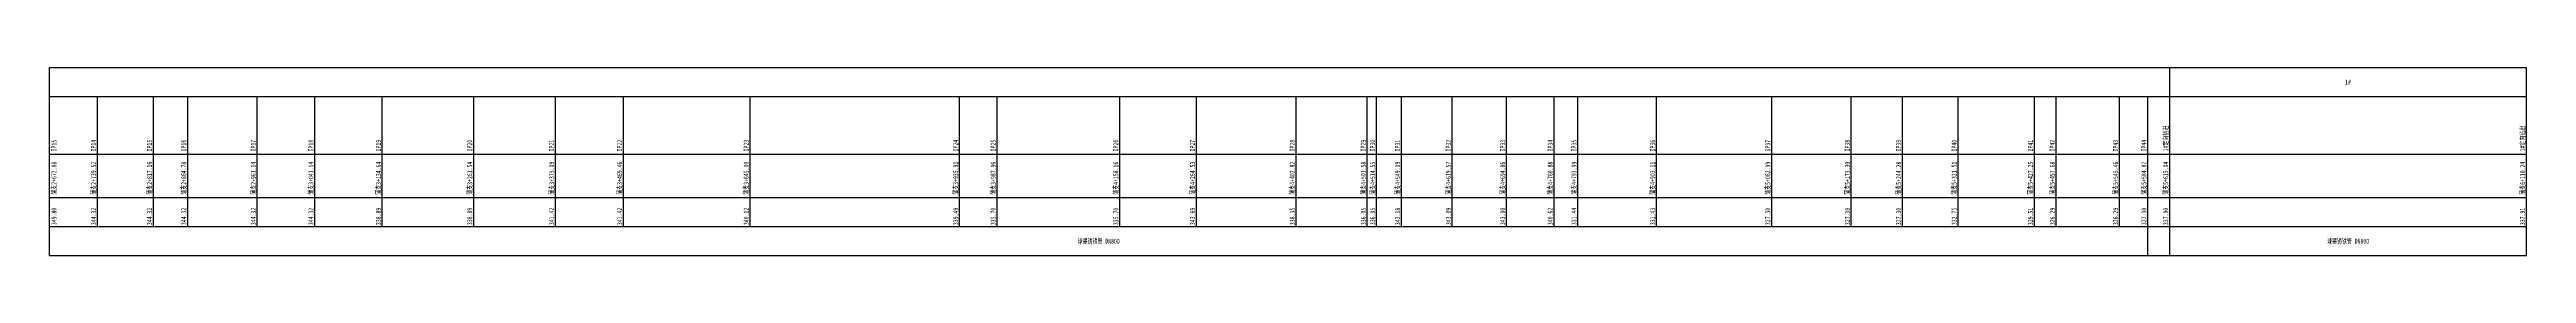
# Model space of a CAD drawing. Header units: millimetres. Extents: x -40 to 2133, y -483 to 355.
# Drawn here: x 415 to 2133, y -150 to -20 of the extents above; entities that cross this region are included whole.
import ezdxf
from ezdxf.enums import TextEntityAlignment as Align

# ---------------------------------------------------------------- set-up
doc = ezdxf.new("R2010")
doc.units = ezdxf.units.MM
doc.layers.add('纵断面_文字标注', color=7, linetype='Continuous')
doc.layers.add('纵断面_表格线框', color=7, linetype='Continuous')
doc.styles.get("Standard").update_dxf_attribs({"font": '', "width": 0.7})
doc.styles.get('Standard').set_extended_font_data('仿宋')

msp = doc.modelspace()

# ---------------------------------------------------------------- linework, layer by layer
at = {"layer": '纵断面_表格线框'}
for p, q in [((414.6, -150), (414.6, -20)), ((414.6, -20), (2133.3, -20)), ((1885.7, -150), (1885.7, -20)), ((2133.3, -150), (2133.3, -20)), ((414.6, -40), (2133.3, -40)), ((447.9, -130), (447.9, -40)), ((486.7, -130), (486.7, -40)), ((510.5, -130), (510.5, -40)), ((558.7, -130), (558.7, -40)), ((598.7, -130), (598.7, -40)), ((645.5, -130), (645.5, -40)), ((708.9, -130), (708.9, -40)), ((765.7, -130), (765.7, -40)), ((812.9, -130), (812.9, -40)), ((900.7, -130), (900.7, -40)), ((1046.1, -130), (1046.1, -40)), ((1072.1, -130), (1072.1, -40)), ((1157.2, -130), (1157.2, -40)), ((1210.4, -130), (1210.4, -40)), ((1279.6, -130), (1279.6, -40)), ((1328.9, -130), (1328.9, -40)), ((1335.4, -130), (1335.4, -40)), ((1352.7, -130), (1352.7, -40)), ((1387.9, -130), (1387.9, -40)), ((1425.6, -130), (1425.6, -40)), ((1458.6, -130), (1458.6, -40)), ((1475.1, -130), (1475.1, -40)), ((1529.7, -130), (1529.7, -40)), ((1609.6, -130), (1609.6, -40)), ((1664.8, -130), (1664.8, -40)), ((1700.3, -130), (1700.3, -40)), ((1738.9, -130), (1738.9, -40)), ((1791.8, -130), (1791.8, -40)), ((1807, -130), (1807, -40)), ((1850.9, -130), (1850.9, -40)), ((1870.6, -150), (1870.6, -40)), ((414.6, -80), (2133.3, -80)), ((414.6, -110), (2133.3, -110)), ((414.6, -130), (2133.3, -130)), ((414.6, -150), (2133.3, -150))]:
    msp.add_line(p, q, dxfattribs=at)

# ---------------------------------------------------------------- texts
at = {"layer": '纵断面_文字标注', "width": 0.7}
for s, p in [('1#', (2009.5, -30)), ('球墨铸铁管 DN800', (1142.6, -140)), ('球墨铸铁管 DN800', (2009.5, -140))]:
    msp.add_text(s, height=3.5, dxfattribs=at).set_placement(p, align=Align.MIDDLE)
for s, p in [('1#定向钻进', (1884.7, -78)), ('1#定向钻出', (2132.3, -78)), ('IP15', (419.4, -78)), ('IP14', (446.9, -78)), ('IP15', (485.7, -78)), ('IP16', (509.5, -78)), ('IP17', (557.7, -78)), ('IP18', (597.7, -78)), ('IP19', (644.5, -78)), ('IP20', (707.9, -78)), ('IP21', (764.7, -78)), ('IP22', (811.9, -78)), ('IP23', (899.7, -78)), ('IP24', (1045.1, -78)), ('IP25', (1071.1, -78)), ('IP26', (1156.2, -78)), ('IP27', (1209.4, -78)), ('IP28', (1278.6, -78)), ('IP29', (1327.9, -78)), ('IP30', (1334.4, -78)), ('IP31', (1351.7, -78)), ('IP32', (1386.9, -78)), ('IP33', (1424.6, -78)), ('IP34', (1457.6, -78)), ('IP35', (1474.1, -78)), ('IP36', (1528.7, -78)), ('IP37', (1608.6, -78)), ('IP38', (1663.8, -78)), ('IP39', (1699.3, -78)), ('IP40', (1737.9, -78)), ('IP41', (1790.8, -78)), ('IP42', (1806, -78)), ('IP43', (1849.9, -78)), ('IP44', (1869.6, -78)), ('蒲支2+672.88', (419.4, -108)), ('蒲支2+739.52', (446.9, -108)), ('蒲支2+817.16', (485.7, -108)), ('蒲支2+864.78', (509.5, -108)), ('蒲支2+961.14', (557.7, -108)), ('蒲支3+041.14', (597.7, -108)), ('蒲支3+134.64', (644.5, -108)), ('蒲支3+261.54', (707.9, -108)), ('蒲支3+375.09', (764.7, -108)), ('蒲支3+469.46', (811.9, -108)), ('蒲支3+645.00', (899.7, -108)), ('蒲支3+935.91', (1045.1, -108)), ('蒲支3+987.96', (1071.1, -108)), ('蒲支4+158.16', (1156.2, -108)), ('蒲支4+264.53', (1209.4, -108)), ('蒲支4+402.82', (1278.6, -108)), ('蒲支4+501.58', (1327.9, -108)), ('蒲支4+514.55', (1334.4, -108)), ('蒲支4+549.09', (1351.7, -108)), ('蒲支4+619.57', (1386.9, -108)), ('蒲支4+694.86', (1424.6, -108)), ('蒲支4+760.88', (1457.6, -108)), ('蒲支4+793.99', (1474.1, -108)), ('蒲支4+903.11', (1528.7, -108)), ('蒲支5+062.99', (1608.6, -108)), ('蒲支5+173.30', (1663.8, -108)), ('蒲支5+244.28', (1699.3, -108)), ('蒲支5+321.51', (1737.9, -108)), ('蒲支5+427.25', (1790.8, -108)), ('蒲支5+457.68', (1806, -108)), ('蒲支5+545.46', (1849.9, -108)), ('蒲支5+584.82', (1869.6, -108)), ('蒲支5+615.04', (1884.7, -108)), ('蒲支6+110.24', (2132.3, -108)), ('349.80', (419.4, -129)), ('344.32', (446.9, -129)), ('344.32', (485.7, -129)), ('344.32', (509.5, -129)), ('344.32', (557.7, -129)), ('344.32', (597.7, -129)), ('338.89', (644.5, -129)), ('338.89', (707.9, -129)), ('341.42', (764.7, -129)), ('341.42', (811.9, -129)), ('340.12', (899.7, -129)), ('339.49', (1045.1, -129)), ('335.70', (1071.1, -129)), ('335.70', (1156.2, -129)), ('343.69', (1209.4, -129)), ('338.35', (1278.6, -129)), ('336.05', (1327.9, -129)), ('336.05', (1334.4, -129)), ('343.18', (1351.7, -129)), ('343.09', (1386.9, -129)), ('343.00', (1424.6, -129)), ('340.62', (1457.6, -129)), ('331.44', (1474.1, -129)), ('331.43', (1528.7, -129)), ('327.30', (1608.6, -129)), ('327.30', (1663.8, -129)), ('327.30', (1699.3, -129)), ('332.75', (1737.9, -129)), ('329.51', (1790.8, -129)), ('326.29', (1806, -129)), ('326.29', (1849.9, -129)), ('327.30', (1869.6, -129)), ('337.90', (1884.7, -129)), ('337.91', (2132.3, -129))]:
    msp.add_text(s, height=3.5, rotation=90, dxfattribs=at).set_placement(p)

doc.saveas('drawing.dxf')
